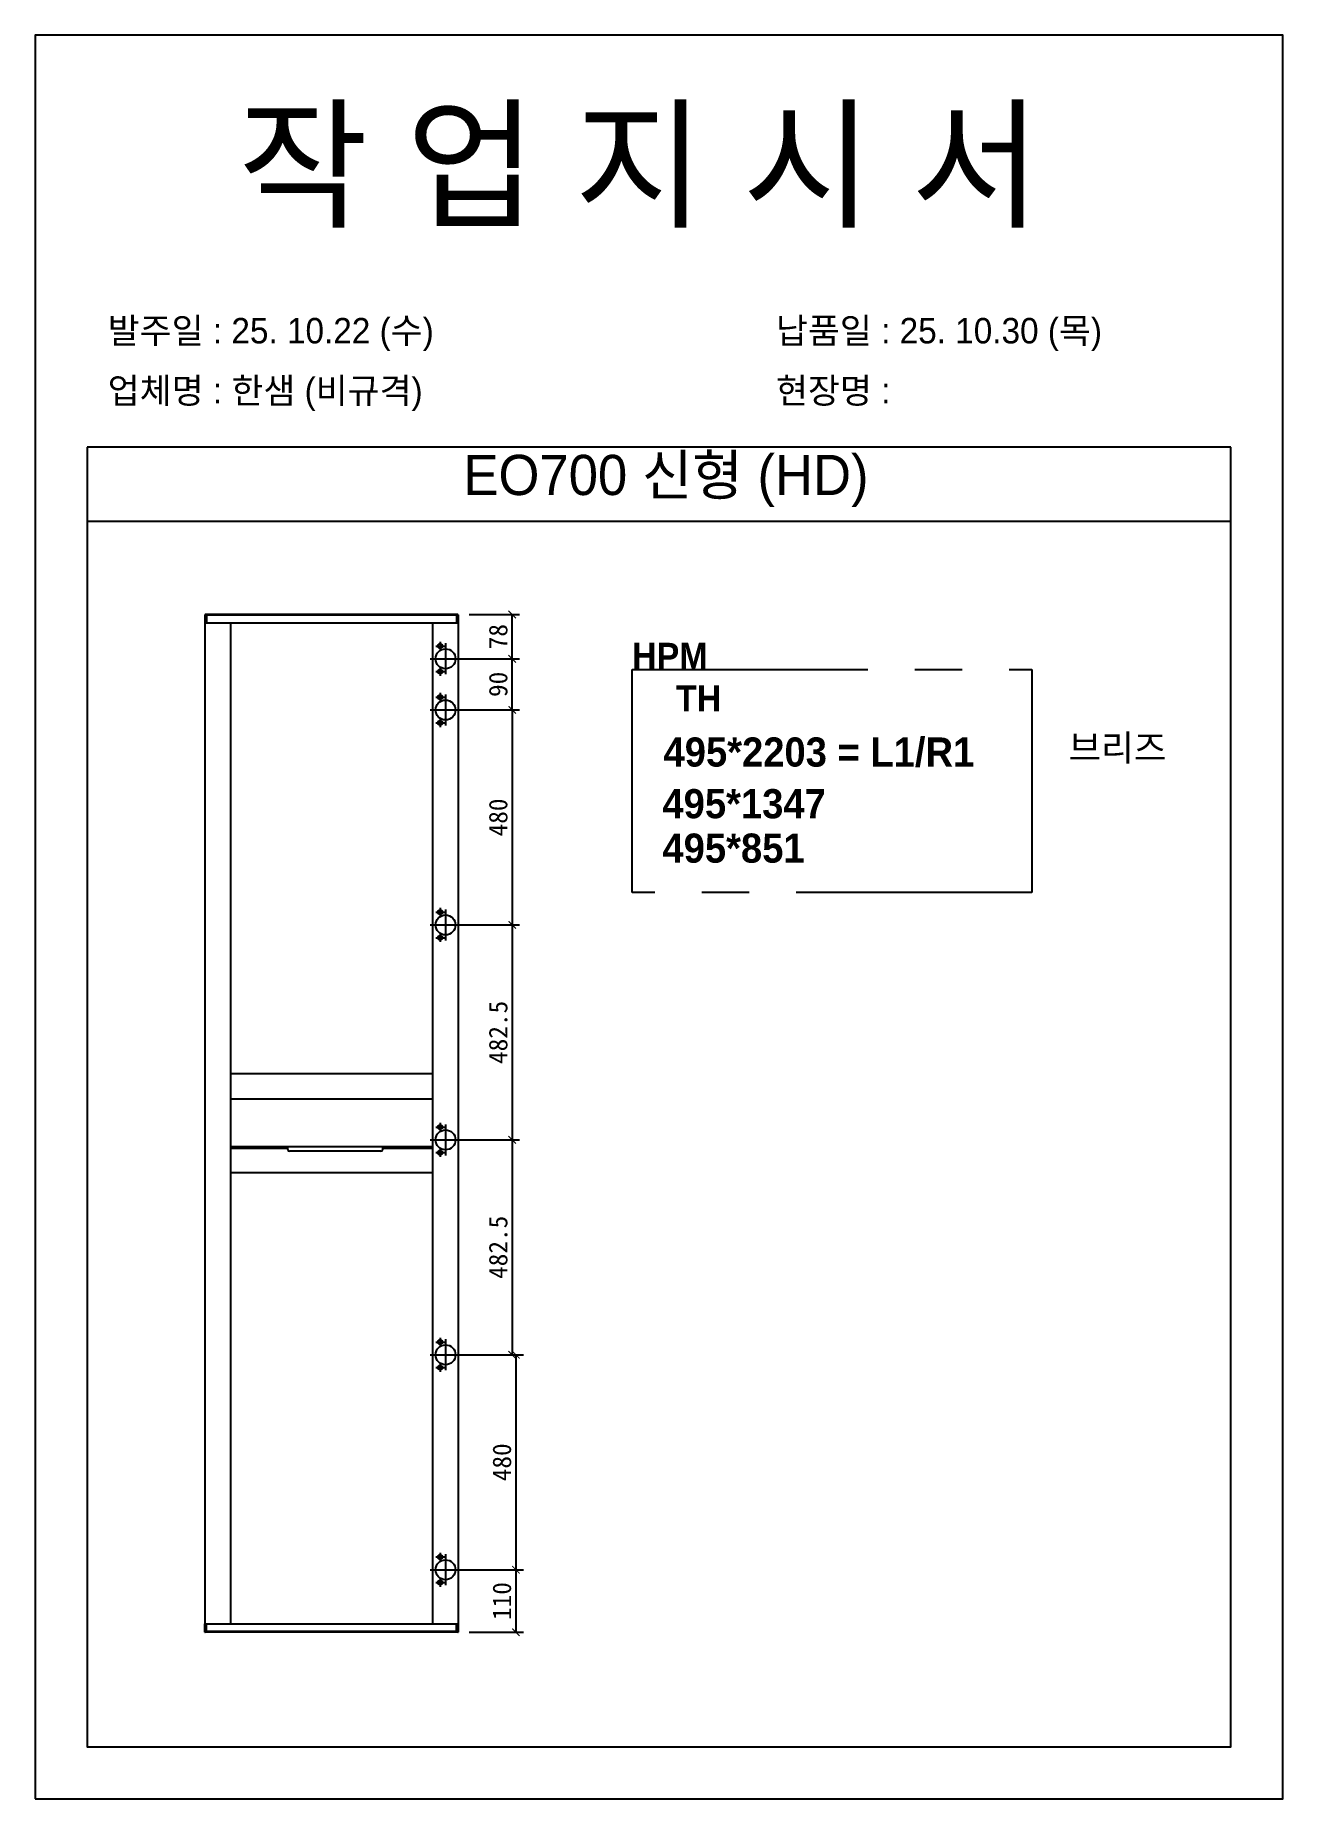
# Model space of a CAD drawing. Header units: millimetres. Extents: x -44117 to 256353, y -2095463 to 65325.
# Drawn here: x 113330 to 115010, y -404012 to -401636 of the extents above; entities that cross this region are included whole.
import ezdxf

# ---------------------------------------------------------------- set-up
doc = ezdxf.new("R2010")
doc.units = ezdxf.units.MM
doc.header["$LTSCALE"] = 10
doc.linetypes.add('CENTER', pattern=[50.8, 31.75, -6.35, 6.35, -6.35])
doc.layers.add('cen', color=1, linetype='CENTER')
doc.styles.add('MtX_Gulim', font='')
doc.styles.get('MtX_Gulim').set_extended_font_data('Gulim', bold=True)
doc.dimstyles.new('ISO-25', dxfattribs={"dimtxt": 2.5, "dimasz": 2.5, "dimexe": 1, "dimexo": 1, "dimtad": 1, "dimtxsty": 'Standard', "dimblk": 'ARCHTICK', "dimcen": 2.5, "dimadec": 0, "dimazin": 0, "dimtfac": 1, "dimtmove": 0, "dimatfit": 3, "dimfxl": 0, "dimarcsym": 0})

msp = doc.modelspace()

# ---------------------------------------------------------------- texts
at = {"linetype": 'Continuous', "style": 'MtX_Gulim'}
for s, height, p in [('TH', 35.049344, (114192.58439, -402547.26939)), ('495*2203 = L1/R1', 39.2712622, (114175.91961, -402621.58686)), ('브리즈', 35.049344, (114721.25425, -402613.78186))]:
    msp.add_text(s, height=height, dxfattribs=at).set_placement(p)
at = {"color": 242, "linetype": 'Continuous', "true_color": 0xcd2027, "style": 'MtX_Gulim'}
for s, p in [('495*1347', (114174.45768, -402691.18663)), ('495*851', (114174.45768, -402751.06952))]:
    msp.add_text(s, height=39.271262, dxfattribs=at).set_placement(p)
at = {"attachment_point": 1}
for s, width, gutter_width, heights, insert, char_height in [('{\\fGulim|b0|i0|c129|p50;작 업 지 시 서}', 3307.3198183, 12.5, [-155.84554], (113602.58894, -401740.40224), 140), ('\\pt11;{\\fGulim|b0|i0|c129|p50;발주일 : 25. 10.22 (수)}', 3307.3198183, 12.5, [34.50412], (113427.37958, -402017.12266), 34.3), ('{\\fGulim|b0|i0|c129|p50;납품일 : 25. 10.30 (목)}', 3307.3198183, 12.5, [35.09023], (114327.35757, -402017.12266), 34.3), ('{\\fGulim|b0|i0|c129|p50;업체명 : 한샘 (비규격)}', 3307.3198183, 12.5, [36.11279], (113427.37958, -402097.77883), 34.3), ('{\\fGulim|b0|i0|c129|p50;현장명 : }', 3307.3198183, 12.5, [-38.2735], (114327.35757, -402097.77883), 34.3), ('{\\fGulim|b0|i0|c129|p50;EO700 신형 (HD) }', 5224.9748335, 19.74777, [57.05176], (113906.331, -402201.54379), 54.1878762)]:
    msp.add_mtext_dynamic_manual_height_columns(s, width=width, gutter_width=gutter_width, heights=heights, dxfattribs=dict(at, insert=insert, char_height=char_height))
at = {"layer": 'cen', "linetype": 'Continuous', "style": 'MtX_Gulim'}
msp.add_text('HPM', height=35.049344, dxfattribs=at).set_placement((114133.43089, -402489.8553))

# ---------------------------------------------------------------- blocks, each defined once
blk = doc.blocks.new('_ArchTick')
at = {"color": 0, "linetype": 'ByBlock', "const_width": 0.15}
blk.add_lwpolyline([(-0.5, -0.5), (0.5, 0.5)], dxfattribs=at)
blk = doc.blocks.new('*D3638')
at = {"color": 0, "lineweight": -2}
for p, q in [((113913.9, -402416.6), (113982.1, -402416.6)), ((113972.1, -402476.4), (113972.1, -402416.6)), ((113897.3, -402476.4), (113982.1, -402476.4))]:
    blk.add_line(p, q, dxfattribs=at)
at = {"layer": 'Defpoints', "color": 0}
for p in [(113898.9, -402416.6), (113972.1, -402416.6), (113882.3, -402476.4)]:
    blk.add_point(p, dxfattribs=at)
at = {"color": 0, "lineweight": -2, "xscale": 10, "yscale": 10, "zscale": 10}
for p, rotation in [((113972.1, -402416.6), 90), ((113972.1, -402476.4), 270)]:
    blk.add_blockref('_ArchTick', p, dxfattribs=dict(at, rotation=rotation))
at = {"color": 0, "insert": (113953.3, -402446.5), "char_height": 25, "attachment_point": 5, "rotation": 90}
blk.add_mtext('78', dxfattribs=at)
blk = doc.blocks.new('*D3639')
at = {"color": 0, "lineweight": -2}
for p, q in [((113897.3, -402476.4), (113982.1, -402476.4)), ((113972.1, -402545.3), (113972.1, -402476.4)), ((113897.3, -402545.3), (113982.1, -402545.3))]:
    blk.add_line(p, q, dxfattribs=at)
at = {"layer": 'Defpoints', "color": 0}
for p in [(113882.3, -402476.4), (113972.1, -402476.4), (113882.3, -402545.3)]:
    blk.add_point(p, dxfattribs=at)
at = {"color": 0, "lineweight": -2, "xscale": 10, "yscale": 10, "zscale": 10}
for p, rotation in [((113972.1, -402476.4), 90), ((113972.1, -402545.3), 270)]:
    blk.add_blockref('_ArchTick', p, dxfattribs=dict(at, rotation=rotation))
at = {"color": 0, "insert": (113953.3, -402510.8), "char_height": 25, "attachment_point": 5, "rotation": 90}
blk.add_mtext('90', dxfattribs=at)
blk = doc.blocks.new('*D3640')
at = {"color": 0, "lineweight": -2}
for p, q in [((113897.3, -403703.7), (113987.1, -403703.7)), ((113977.1, -403703.7), (113977.1, -403788)), ((113914.2, -403788), (113987.1, -403788))]:
    blk.add_line(p, q, dxfattribs=at)
at = {"layer": 'Defpoints', "color": 0}
for p in [(113882.3, -403703.7), (113899.2, -403788), (113977.1, -403788)]:
    blk.add_point(p, dxfattribs=at)
at = {"color": 0, "lineweight": -2, "xscale": 10, "yscale": 10, "zscale": 10}
for p, rotation in [((113977.1, -403703.7), 90), ((113977.1, -403788), 270)]:
    blk.add_blockref('_ArchTick', p, dxfattribs=dict(at, rotation=rotation))
at = {"color": 0, "insert": (113958.3, -403745.9), "char_height": 25, "attachment_point": 5, "rotation": 90}
blk.add_mtext('110', dxfattribs=at)
blk = doc.blocks.new('*D3641')
at = {"color": 0, "lineweight": -2}
for p, q in [((113897.3, -402545.3), (113982.1, -402545.3)), ((113972.1, -402545.3), (113972.1, -402834.9)), ((113897.3, -402834.9), (113982.1, -402834.9))]:
    blk.add_line(p, q, dxfattribs=at)
at = {"layer": 'Defpoints', "color": 0}
for p in [(113882.3, -402545.3), (113882.3, -402834.9), (113972.1, -402834.9)]:
    blk.add_point(p, dxfattribs=at)
at = {"color": 0, "lineweight": -2, "xscale": 10, "yscale": 10, "zscale": 10}
for p, rotation in [((113972.1, -402545.3), 90), ((113972.1, -402834.9), 270)]:
    blk.add_blockref('_ArchTick', p, dxfattribs=dict(at, rotation=rotation))
at = {"color": 0, "insert": (113953.3, -402690.1), "char_height": 25, "attachment_point": 5, "rotation": 90}
blk.add_mtext('480', dxfattribs=at)
blk = doc.blocks.new('*D3642')
at = {"color": 0, "lineweight": -2}
for p, q in [((113897.3, -402834.9), (113982.1, -402834.9)), ((113972.1, -402834.9), (113972.1, -403124.5)), ((113897.3, -403124.5), (113982.1, -403124.5))]:
    blk.add_line(p, q, dxfattribs=at)
at = {"layer": 'Defpoints', "color": 0}
for p in [(113882.3, -402834.9), (113882.3, -403124.5), (113972.1, -403124.5)]:
    blk.add_point(p, dxfattribs=at)
at = {"color": 0, "lineweight": -2, "xscale": 10, "yscale": 10, "zscale": 10}
for p, rotation in [((113972.1, -402834.9), 90), ((113972.1, -403124.5), 270)]:
    blk.add_blockref('_ArchTick', p, dxfattribs=dict(at, rotation=rotation))
at = {"color": 0, "insert": (113953.3, -402979.7), "char_height": 25, "attachment_point": 5, "rotation": 90}
blk.add_mtext('482.5', dxfattribs=at)
blk = doc.blocks.new('*D3643')
at = {"color": 0, "lineweight": -2}
for p, q in [((113897.3, -403124.5), (113982.1, -403124.5)), ((113972.1, -403124.5), (113972.1, -403414.1)), ((113897.3, -403414.1), (113982.1, -403414.1))]:
    blk.add_line(p, q, dxfattribs=at)
at = {"layer": 'Defpoints', "color": 0}
for p in [(113882.3, -403124.5), (113882.3, -403414.1), (113972.1, -403414.1)]:
    blk.add_point(p, dxfattribs=at)
at = {"color": 0, "lineweight": -2, "xscale": 10, "yscale": 10, "zscale": 10}
for p, rotation in [((113972.1, -403124.5), 90), ((113972.1, -403414.1), 270)]:
    blk.add_blockref('_ArchTick', p, dxfattribs=dict(at, rotation=rotation))
at = {"color": 0, "insert": (113953.3, -403269.3), "char_height": 25, "attachment_point": 5, "rotation": 90}
blk.add_mtext('482.5', dxfattribs=at)
blk = doc.blocks.new('*D3644')
at = {"color": 0, "lineweight": -2}
for p, q in [((113897.3, -403414.1), (113987.1, -403414.1)), ((113977.1, -403414.1), (113977.1, -403703.7)), ((113897.3, -403703.7), (113987.1, -403703.7))]:
    blk.add_line(p, q, dxfattribs=at)
at = {"layer": 'Defpoints', "color": 0}
for p in [(113882.3, -403414.1), (113882.3, -403703.7), (113977.1, -403703.7)]:
    blk.add_point(p, dxfattribs=at)
at = {"color": 0, "lineweight": -2, "xscale": 10, "yscale": 10, "zscale": 10}
for p, rotation in [((113977.1, -403414.1), 90), ((113977.1, -403703.7), 270)]:
    blk.add_blockref('_ArchTick', p, dxfattribs=dict(at, rotation=rotation))
at = {"color": 0, "insert": (113958.3, -403558.9), "char_height": 25, "attachment_point": 5, "rotation": 90}
blk.add_mtext('480', dxfattribs=at)

# ---------------------------------------------------------------- dimensions: what is measured, and where the dimension line sits
for base, p1, p2, text, picture, middle in [((113972.09351, -402416.60872), (113882.33461, -402476.35477), (113898.90932, -402416.60872), '78', '*D3638', (113953.34351, -402446.48174)), ((113972.09351, -402476.35477), (113882.33461, -402545.3086), (113882.33461, -402476.35477), '90', '*D3639', (113953.34351, -402510.83168)), ((113972.09351, -402834.91473), (113882.33461, -402545.30861), (113882.33461, -402834.91473), '480', '*D3641', (113953.34351, -402690.11167)), ((113972.09351, -403124.52084), (113882.33461, -402834.91472), (113882.33461, -403124.52084), '482.5', '*D3642', (113953.34351, -402979.71778)), ((113972.09351, -403414.12695), (113882.33461, -403124.52084), (113882.33461, -403414.12695), '482.5', '*D3643', (113953.34351, -403269.32389)), ((113977.09351, -403703.73308), (113882.33461, -403414.12696), (113882.33461, -403703.73308), '480', '*D3644', (113958.34351, -403558.93002)), ((113977.09351, -403788.00999), (113882.33461, -403703.73308), (113899.18999, -403788.00999), '110', '*D3640', (113958.34351, -403745.87154))]:
    dim = msp.add_linear_dim(base=base, p1=p1, p2=p2, angle=90, text=text, dimstyle='ISO-25', override={"dimscale": 10, "dimasz": 1, "dimexo": 1.5, "dimtxsty": 'Standard'})
    dim.commit()
    dim.dimension.update_dxf_attribs({"geometry": picture, "text_midpoint": middle})

# ---------------------------------------------------------------- linework, layer by layer
for p, q in [((114939.78233, -402191.40945), (113399.78233, -402191.40945)), ((114939.78233, -402291.40945), (113399.78233, -402291.40945)), ((113558.25158, -402416.97785), (113558.25158, -403787.62691)), ((113558.25158, -402416.97785), (113558.25158, -402428.09078)), ((113899.18999, -402417.66739), (113558.25158, -402417.66739)), ((113898.80691, -402416.59478), (113558.63465, -402416.59478)), ((113560.16696, -402416.59478), (113560.16696, -402428.09078)), ((113897.27461, -402416.59478), (113897.27461, -402428.09078)), ((113899.18999, -402416.97785), (113899.18999, -402428.09078)), ((113558.25158, -402428.09078), (113899.18999, -402428.09078)), ((113592.72849, -402428.09078), (113592.72849, -403776.51398)), ((113864.71307, -402428.09078), (113864.71307, -403776.51398)), ((113899.18999, -402428.09078), (113899.18999, -403787.62691)), ((113869.30999, -402459.11631), (113880.8023, -402459.11631)), ((113875.05615, -402453.37015), (113875.05615, -402464.86246)), ((113882.33461, -402455.45972), (113882.33461, -402497.2498)), ((113861.43957, -402476.35477), (113903.22965, -402476.35477)), ((113869.30999, -402493.59323), (113880.8023, -402493.59323)), ((113875.05615, -402487.84707), (113875.05615, -402499.33938)), ((113869.30999, -402528.07015), (113880.8023, -402528.07015)), ((113875.05615, -402522.32399), (113875.05615, -402533.8163)), ((113882.33461, -402524.41356), (113882.33461, -402566.20364)), ((113861.43957, -402545.30861), (113903.22965, -402545.30861)), ((113869.30999, -402562.54707), (113880.8023, -402562.54707)), ((113875.05615, -402556.80091), (113875.05615, -402568.29322)), ((113869.30999, -402817.67627), (113880.8023, -402817.67627)), ((113875.05615, -402811.93011), (113875.05615, -402823.42242)), ((113882.33461, -402814.01968), (113882.33461, -402855.80976)), ((113861.43957, -402834.91473), (113903.22965, -402834.91473)), ((113875.05615, -402846.40703), (113875.05615, -402857.89934)), ((113869.30999, -402852.15319), (113880.8023, -402852.15319)), ((113869.30999, -403107.28238), (113880.8023, -403107.28238)), ((113875.05615, -403101.53623), (113875.05615, -403113.02853)), ((113882.33461, -403103.62579), (113882.33461, -403145.41588)), ((113861.43957, -403124.52084), (113903.22965, -403124.52084)), ((113869.30999, -403141.7593), (113880.8023, -403141.7593)), ((113875.05615, -403136.01315), (113875.05615, -403147.50545)), ((113869.30999, -403396.8885), (113880.8023, -403396.8885)), ((113875.05615, -403391.14234), (113875.05615, -403402.63465)), ((113882.33461, -403393.23191), (113882.33461, -403435.02199)), ((113861.43957, -403414.12696), (113903.22965, -403414.12696)), ((113869.30999, -403431.36542), (113880.8023, -403431.36542)), ((113875.05615, -403425.61926), (113875.05615, -403437.11157)), ((113875.05615, -403680.74847), (113875.05615, -403692.24078)), ((113861.43957, -403703.73308), (113903.22965, -403703.73308)), ((113869.30999, -403686.49462), (113880.8023, -403686.49462)), ((113882.33461, -403682.83804), (113882.33461, -403724.62812)), ((113869.30999, -403720.97154), (113880.8023, -403720.97154)), ((113875.05615, -403715.22539), (113875.05615, -403726.7177)), ((113558.25158, -403776.51398), (113899.18999, -403776.51398)), ((113558.25158, -403787.62691), (113558.25158, -403776.51398)), ((113560.16696, -403788.00999), (113560.16696, -403776.51398)), ((113897.27461, -403788.00999), (113897.27461, -403776.51398)), ((113899.18999, -403787.62691), (113899.18999, -403776.51398)), ((113899.18999, -403786.93737), (113558.25158, -403786.93737)), ((113898.80691, -403788.00999), (113558.63465, -403788.00999))]:
    msp.add_line(p, q)
at = {"ltscale": 10}
for p, q in [((113864.71307, -403035.49397), (113592.72849, -403035.49397)), ((113592.72849, -403069.01413), (113864.71307, -403069.01413)), ((113864.71307, -403133.71469), (113592.72849, -403133.71469)), ((113592.72849, -403135.59063), (113669.72694, -403135.59063)), ((113669.72694, -403137.5478), (113669.72694, -403133.71469)), ((113797.67462, -403137.5478), (113797.67462, -403133.71469)), ((113797.67462, -403135.59063), (113864.71307, -403135.59063)), ((113795.37616, -403139.84626), (113672.02541, -403139.84626)), ((113864.71307, -403169.1108), (113592.72849, -403169.1108))]:
    msp.add_line(p, q, dxfattribs=at)
msp.add_lwpolyline([(113329.78233, -404012.23972), (115009.78233, -404012.23972), (115009.78233, -401636.23972), (113329.78233, -401636.23972)], close=True)
msp.add_lwpolyline([(113399.78233, -402191.40945), (113399.78233, -403942.23972), (114939.78233, -403942.23972), (114939.78233, -402191.40945)])
for centre, radius in [((113882.33461, -402476.35477), 13.40769), ((113875.05615, -402459.11631), 2.988), ((113875.05615, -402493.59323), 2.988), ((113882.33461, -402545.30861), 13.40769), ((113875.05615, -402528.07015), 2.988), ((113875.05615, -402562.54706), 2.988), ((113882.33461, -402834.91473), 13.40769), ((113875.05615, -402817.67627), 2.988), ((113875.05615, -402852.15319), 2.988), ((113882.33461, -403124.52084), 13.40769), ((113875.05615, -403107.28238), 2.988), ((113875.05615, -403141.7593), 2.988), ((113875.05615, -403396.8885), 2.988), ((113882.33461, -403414.12696), 13.40769), ((113875.05615, -403431.36541), 2.988), ((113882.33461, -403703.73308), 13.40769), ((113875.05615, -403686.49462), 2.988), ((113875.05615, -403720.97154), 2.988)]:
    msp.add_circle(centre, radius)
for centre, start, end in [((113558.63465, -402416.97785), 90, 180), ((113898.80691, -402416.97785), 0, 90), ((113558.63465, -403787.62691), 180, 270), ((113898.80691, -403787.62691), 270, 0)]:
    msp.add_arc(centre, 0.38308, start, end)
for centre, start, end in [((113672.02541, -403137.5478), 180, 270), ((113795.37616, -403137.5478), 270, 0)]:
    msp.add_arc(centre, 2.29846, start, end, dxfattribs=at)
at = {"layer": 'cen'}
msp.add_lwpolyline([(114133.43089, -402490.68981), (114672.05318, -402490.68981), (114672.05318, -402791.07531), (114133.43089, -402791.07531)], close=True, dxfattribs=at)

msp.set_redraw_order([(e.dxf.handle, doc.entitydb.next_handle()) for e in msp.query("TEXT MTEXT ATTDEF DIMENSION ARC_DIMENSION")])  # texts and dimensions are drawn at this point

doc.saveas('drawing.dxf')
